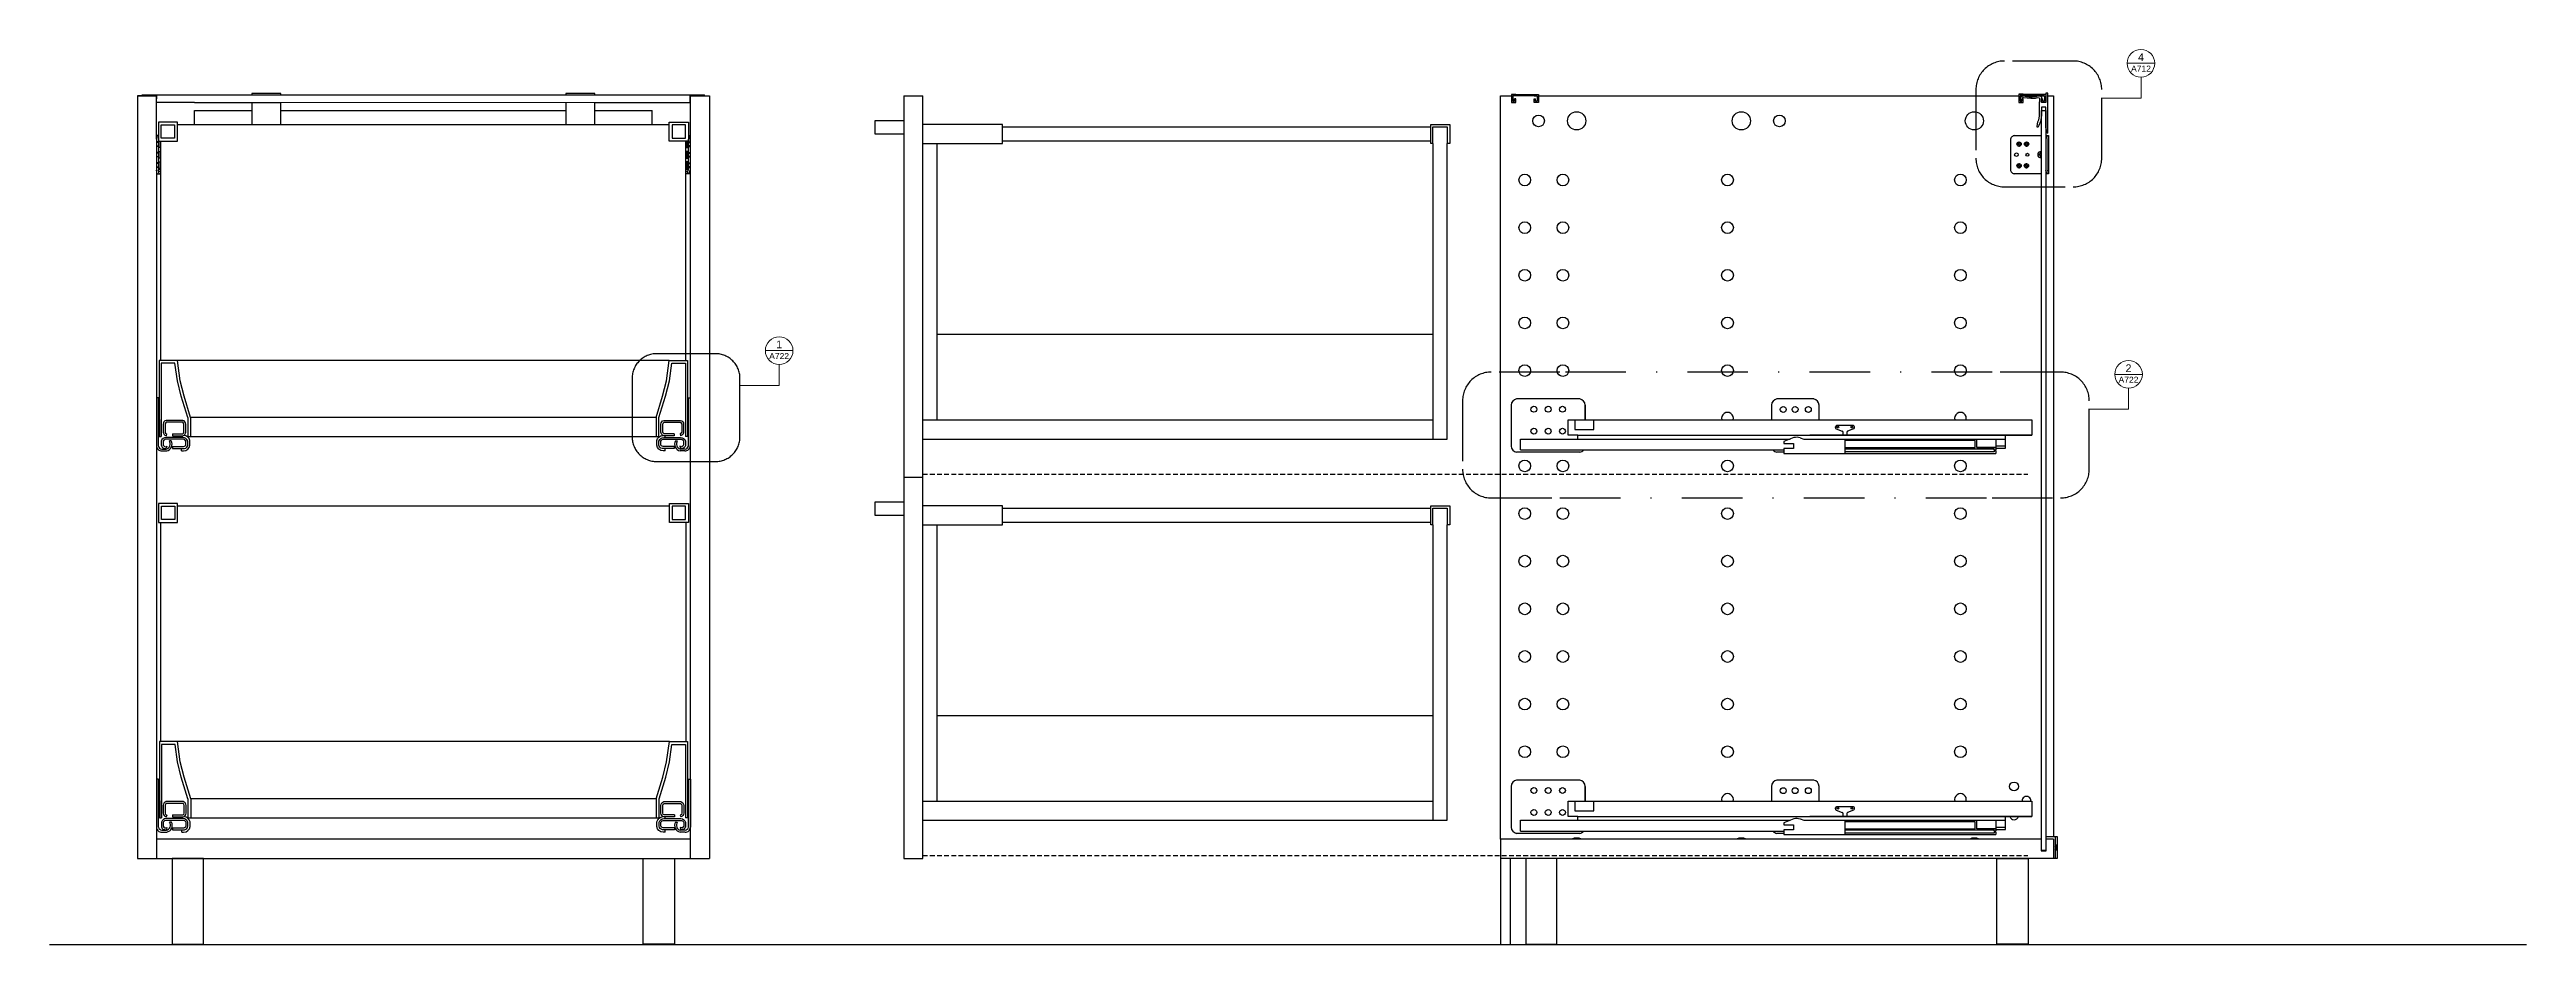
# Model space of a CAD drawing. Header units: millimetres. Extents: x 715 to 34504, y -289 to 548.
# Drawn here: x 1173.5 to 1433.3, y 309.4 to 403.3 of the extents above; entities that cross this region are included whole.
import ezdxf
from ezdxf.enums import TextEntityAlignment as Align

# ---------------------------------------------------------------- set-up
doc = ezdxf.new("R2010")
doc.units = ezdxf.units.MM
doc.linetypes.add('TRATTEGGIATO', pattern=[0.75, 0.5, -0.25])
doc.linetypes.add('TRATTOPUNTO', pattern=[25.4, 12.7, -6.35, 0, -6.35])
doc.layers.add('A-ANNO-SYMB', color=3, linetype='Continuous', lineweight=15)
doc.layers.add('A-GLAZ-FULL', color=4, linetype='Continuous', lineweight=25)
for name, color, linetype in [('FINESTRE', 4, 'Continuous'), ('linee sezionate', 4, 'Continuous'), ('prospetti', 2, 'Continuous'), ('simboli tratteggiati', 1, 'Continuous'), ('viti', 5, 'Continuous')]:
    doc.layers.add(name, color=color, linetype=linetype)
doc.styles.add('ARIAL', font='arial.ttf')
doc.styles.get("Standard").update_dxf_attribs({"font": 'arial.ttf'})

# ---------------------------------------------------------------- blocks, each defined once
blk = doc.blocks.new('DETAGLI')
at = {"layer": 'A-ANNO-SYMB', "linetype": 'Continuous'}
blk.add_line((486.7, 356.2), (504.8, 356.2), dxfattribs=at)
blk.add_circle((495.7, 356.2), 9.05, dxfattribs=at)
for tag, p in [('TAVOLA', (495.7, 362.8)), ('SEZIONE', (495.7, 354.7))]:
    blk.add_attdef(tag, text='', height=5, dxfattribs=at).set_placement(p, align=Align.TOP_CENTER)

msp = doc.modelspace()

# ---------------------------------------------------------------- linework, layer by layer
for p, q in [((1184.7, 398.43), (1182.7, 398.43)), ((1240.7, 398.43), (1242.7, 398.43)), ((1263.09, 398.43), (1265.09, 398.43)), ((1382.9, 393.89), (1382.9, 390.63)), ((1184.7, 366.75), (1184.7, 361.69)), ((1240.7, 366.75), (1240.7, 361.69)), ((1184.9, 364.55), (1184.9, 364.55)), ((1240.5, 362.68), (1240.5, 364.68)), ((1240.5, 364.55), (1240.5, 364.55)), ((1263.09, 358.43), (1265.09, 358.43)), ((1184.91, 324.55), (1184.91, 324.55)), ((1240.51, 322.68), (1240.51, 324.68)), ((1240.51, 324.55), (1240.51, 324.55))]:
    msp.add_line(p, q)
for centre in [(1328.24, 359.61), (1332.24, 359.61)]:
    msp.add_circle(centre, 0.614)
at = {"layer": 'A-ANNO-SYMB'}
for p, q in [((1392.89, 400.4), (1392.89, 398.2)), ((1392.89, 398.2), (1388.77, 398.2)), ((1250.02, 370.24), (1250.02, 368.04)), ((1250.02, 368.04), (1245.91, 368.04)), ((1391.58, 367.76), (1391.58, 365.56)), ((1391.58, 365.56), (1387.46, 365.56))]:
    msp.add_line(p, q, dxfattribs=at)
at = {"layer": 'A-GLAZ-FULL'}
msp.add_line((1173.48, 309.39), (1433.33, 309.39), dxfattribs=at)
at = {"layer": 'FINESTRE'}
for p, q in [((1382.4, 320.43), (1382.4, 319.26)), ((1382.95, 319.21), (1382.95, 320.43)), ((1382.4, 319.26), (1382.4, 319.21)), ((1382.4, 319.21), (1382.9, 319.21)), ((1382.9, 319.21), (1382.95, 319.21))]:
    msp.add_line(p, q, dxfattribs=at)
for points in [[(1186.34, 318.43), (1186.34, 309.41), (1189.62, 309.41), (1189.62, 318.43)], [(1239.06, 318.42), (1239.06, 309.41), (1235.77, 309.41), (1235.77, 318.42)], [(1328.34, 318.43), (1328.34, 309.41), (1331.62, 309.41), (1331.62, 318.43)], [(1381.06, 318.42), (1381.06, 309.41), (1377.78, 309.41), (1377.78, 318.42)]]:
    msp.add_lwpolyline(points, close=True, dxfattribs=at)
at = {"layer": 'linee sezionate'}
for p, q in [((1182.7, 398.43), (1182.7, 318.43)), ((1182.7, 398.43), (1184.7, 398.43)), ((1184.7, 393.89), (1184.7, 398.43)), ((1184.7, 393.89), (1184.7, 398.43)), ((1240.7, 398.43), (1242.7, 398.43)), ((1240.7, 398.43), (1240.7, 393.89)), ((1242.7, 398.43), (1242.7, 318.43)), ((1263.09, 398.43), (1263.09, 378.43)), ((1263.09, 398.43), (1265.09, 398.43)), ((1265.09, 378.43), (1265.09, 398.43)), ((1318.59, 395.18), (1320.09, 395.18)), ((1318.59, 393.43), (1318.59, 395.18)), ((1320.09, 395.18), (1320.09, 393.43)), ((1184.7, 393.89), (1184.7, 318.43)), ((1240.7, 393.89), (1240.7, 318.43)), ((1265.09, 378.73), (1265.09, 393.13)), ((1318.59, 393.43), (1318.59, 362.43)), ((1320.09, 362.43), (1320.09, 393.43)), ((1263.09, 378.43), (1263.09, 358.43)), ((1265.09, 358.43), (1265.09, 378.43)), ((1265.09, 358.73), (1265.09, 373.13)), ((1185, 370.68), (1185, 362.68)), ((1186.9, 370.68), (1185, 370.68)), ((1185.2, 370.38), (1185.2, 362.68)), ((1186.64, 370.38), (1185.2, 370.38)), ((1186.89, 368.54), (1186.64, 370.38)), ((1187.19, 368.54), (1186.9, 370.68)), ((1238.21, 368.54), (1238.5, 370.68)), ((1238.5, 370.68), (1240.4, 370.68)), ((1238.51, 368.54), (1238.75, 370.38)), ((1238.75, 370.38), (1240.2, 370.38)), ((1240.2, 370.38), (1240.2, 362.68)), ((1240.4, 370.68), (1240.4, 362.68)), ((1187.29, 366.94), (1186.89, 368.54)), ((1187.59, 366.94), (1187.19, 368.54)), ((1187.98, 364.68), (1187.29, 366.94)), ((1188.28, 364.68), (1187.59, 366.94)), ((1237.11, 364.68), (1237.8, 366.94)), ((1237.41, 364.68), (1238.1, 366.94)), ((1237.8, 366.94), (1238.21, 368.54)), ((1238.1, 366.94), (1238.51, 368.54)), ((1185.2, 362.68), (1185.2, 364.48)), ((1187.98, 364.68), (1187.98, 362.68)), ((1237.11, 364.68), (1188.28, 364.68)), ((1188.28, 364.68), (1188.28, 362.68)), ((1237.11, 364.68), (1237.11, 362.69)), ((1237.41, 362.69), (1237.41, 364.68)), ((1240.2, 364.48), (1240.2, 362.68)), ((1265.09, 364.43), (1318.59, 364.43)), ((1185, 362.68), (1185.2, 362.68)), ((1187.98, 362.68), (1237.41, 362.69)), ((1237.11, 362.69), (1237.41, 362.69)), ((1240.4, 362.68), (1240.2, 362.68)), ((1265.09, 362.43), (1320.09, 362.43)), ((1263.09, 358.43), (1263.09, 338.43)), ((1263.09, 358.43), (1265.09, 358.43)), ((1263.09, 358.43), (1265.09, 358.43)), ((1265.09, 338.43), (1265.09, 358.43)), ((1318.59, 355.18), (1320.09, 355.18)), ((1318.59, 353.43), (1318.59, 355.18)), ((1318.59, 353.43), (1318.59, 322.43)), ((1320.09, 355.18), (1320.09, 353.43)), ((1320.09, 322.43), (1320.09, 353.43)), ((1265.09, 338.73), (1265.09, 353.13)), ((1263.09, 338.43), (1263.09, 318.43)), ((1265.09, 318.43), (1265.09, 338.43)), ((1265.09, 318.73), (1265.09, 333.13)), ((1185.01, 330.68), (1185.01, 322.68)), ((1186.91, 330.68), (1185.01, 330.68)), ((1185.21, 330.38), (1185.21, 322.68)), ((1186.65, 330.38), (1185.21, 330.38)), ((1186.9, 328.54), (1186.65, 330.38)), ((1187.2, 328.54), (1186.91, 330.68)), ((1238.22, 328.54), (1238.51, 330.68)), ((1238.51, 330.68), (1240.41, 330.68)), ((1238.52, 328.54), (1238.77, 330.38)), ((1238.77, 330.38), (1240.21, 330.38)), ((1240.21, 330.38), (1240.21, 322.68)), ((1240.41, 330.68), (1240.41, 322.68)), ((1187.3, 326.94), (1186.9, 328.54)), ((1187.6, 326.94), (1187.2, 328.54)), ((1237.82, 326.94), (1238.22, 328.54)), ((1238.12, 326.94), (1238.52, 328.54)), ((1188, 324.68), (1187.3, 326.94)), ((1188.3, 324.68), (1187.6, 326.94)), ((1237.12, 324.68), (1237.82, 326.94)), ((1237.42, 324.68), (1238.12, 326.94)), ((1185.01, 322.68), (1185.21, 322.68)), ((1185.21, 322.68), (1185.21, 324.48)), ((1188, 324.68), (1188, 322.68)), ((1188, 322.68), (1237.42, 322.69)), ((1237.12, 324.68), (1188.3, 324.68)), ((1188.3, 324.68), (1188.3, 322.68)), ((1237.12, 324.68), (1237.12, 322.69)), ((1237.42, 322.69), (1237.42, 324.68)), ((1240.21, 324.48), (1240.21, 322.68)), ((1240.41, 322.68), (1240.21, 322.68)), ((1265.09, 324.43), (1318.59, 324.43)), ((1265.09, 322.43), (1320.09, 322.43)), ((1240.7, 320.43), (1184.7, 320.43)), ((1325.7, 320.43), (1325.7, 318.43)), ((1382.4, 320.43), (1325.7, 320.43)), ((1383.7, 320.43), (1382.95, 320.43)), ((1383.7, 320.43), (1383.7, 318.43)), ((1182.7, 318.43), (1242.7, 318.43)), ((1263.09, 318.43), (1265.09, 318.43)), ((1383.7, 318.43), (1325.7, 318.43)), ((1325.7, 318.43), (1325.7, 309.39)), ((1326.7, 318.43), (1326.7, 309.39))]:
    msp.add_line(p, q, dxfattribs=at)
for points in [[(1184.9, 393.68), (1186.9, 393.68), (1186.9, 395.68), (1184.9, 395.68)], [(1184.91, 393.68), (1186.91, 393.68), (1186.91, 395.68), (1184.91, 395.68)], [(1185.2, 395.38), (1186.6, 395.38), (1186.6, 393.98), (1185.2, 393.98)], [(1240.5, 393.68), (1238.5, 393.68), (1238.5, 395.68), (1240.5, 395.68)], [(1240.2, 395.38), (1238.8, 395.38), (1238.8, 393.98), (1240.2, 393.98)], [(1382.45, 396.9), (1382.9, 396.9), (1382.9, 319.26), (1382.45, 319.26)], [(1184.91, 353.68), (1186.91, 353.68), (1186.91, 355.68), (1184.91, 355.68)], [(1185.21, 355.38), (1186.61, 355.38), (1186.61, 353.98), (1185.21, 353.98)], [(1240.51, 353.68), (1238.51, 353.68), (1238.51, 355.68), (1240.51, 355.68)], [(1240.21, 355.38), (1238.81, 355.38), (1238.81, 353.98), (1240.21, 353.98)]]:
    msp.add_lwpolyline(points, close=True, dxfattribs=at)
at = {"layer": 'prospetti'}
for p, q in [((1325.7, 398.43), (1326.85, 398.43)), ((1325.7, 320.43), (1325.7, 398.43)), ((1329.68, 398.43), (1380.08, 398.43)), ((1383.12, 398.43), (1383.7, 398.43)), ((1383.7, 398.43), (1383.7, 390.73)), ((1186.91, 395.43), (1238.5, 395.43)), ((1188.7, 395.43), (1188.7, 396.9)), ((1188.7, 396.9), (1194.7, 396.9)), ((1197.74, 396.9), (1227.65, 396.9)), ((1230.7, 396.9), (1236.7, 396.9)), ((1236.7, 395.43), (1236.7, 396.9)), ((1263.09, 395.8), (1260.07, 395.8)), ((1260.07, 395.8), (1260.07, 394.45)), ((1273.47, 395.43), (1265.09, 395.43)), ((1273.47, 393.43), (1273.47, 395.43)), ((1273.47, 395.18), (1318.39, 395.18)), ((1318.39, 395.43), (1320.39, 395.43)), ((1318.39, 393.43), (1318.39, 395.43)), ((1320.39, 395.43), (1320.39, 393.43)), ((1320.39, 395.43), (1320.39, 393.43)), ((1185.15, 370.68), (1185.15, 393.68)), ((1240.25, 370.68), (1240.25, 393.68)), ((1260.07, 394.45), (1263.09, 394.45)), ((1265.09, 393.43), (1273.47, 393.43)), ((1266.59, 364.43), (1266.59, 393.43)), ((1318.39, 393.68), (1273.47, 393.68)), ((1318.59, 393.43), (1318.39, 393.43)), ((1320.39, 393.43), (1320.09, 393.43)), ((1383.7, 390.73), (1383.7, 320.73)), ((1266.59, 373.43), (1318.59, 373.43)), ((1238.5, 370.68), (1186.9, 370.68)), ((1185.16, 330.68), (1185.16, 353.68)), ((1186.91, 355.43), (1238.51, 355.43)), ((1240.26, 330.68), (1240.26, 353.68)), ((1263.09, 355.8), (1260.07, 355.8)), ((1260.07, 355.8), (1260.07, 354.45)), ((1260.07, 354.45), (1263.09, 354.45)), ((1273.47, 355.43), (1265.09, 355.43)), ((1265.09, 353.43), (1273.47, 353.43)), ((1266.59, 324.43), (1266.59, 353.43)), ((1273.47, 353.43), (1273.47, 355.43)), ((1273.47, 355.18), (1318.39, 355.18)), ((1318.39, 353.68), (1273.47, 353.68)), ((1318.39, 355.43), (1320.39, 355.43)), ((1318.39, 353.43), (1318.39, 355.43)), ((1318.59, 353.43), (1318.39, 353.43)), ((1320.39, 353.43), (1320.09, 353.43)), ((1320.39, 355.43), (1320.39, 353.43)), ((1320.39, 355.43), (1320.39, 353.43)), ((1266.59, 333.43), (1318.59, 333.43)), ((1238.51, 330.68), (1186.91, 330.68))]:
    msp.add_line(p, q, dxfattribs=at)
for centre, radius in [((1329.69, 395.81), 0.614), ((1329.69, 395.81), 0.614), ((1333.69, 395.81), 0.955), ((1333.69, 395.81), 0.955), ((1350.96, 395.81), 0.955), ((1350.96, 395.81), 0.955), ((1354.96, 395.81), 0.614), ((1354.96, 395.81), 0.614), ((1375.41, 395.81), 0.955), ((1375.41, 395.81), 0.955), ((1328.24, 389.61), 0.614), ((1332.24, 389.61), 0.614), ((1349.51, 389.61), 0.614), ((1373.95, 389.61), 0.614), ((1328.24, 384.61), 0.614), ((1332.24, 384.61), 0.614), ((1349.51, 384.61), 0.614), ((1373.95, 384.61), 0.614), ((1328.24, 379.61), 0.614), ((1328.24, 379.61), 0.614), ((1332.24, 379.61), 0.614), ((1332.24, 379.61), 0.614), ((1349.51, 379.61), 0.614), ((1373.95, 379.61), 0.614), ((1328.24, 374.61), 0.614), ((1328.24, 374.61), 0.614), ((1332.24, 374.61), 0.614), ((1332.24, 374.61), 0.614), ((1349.51, 374.61), 0.614), ((1373.95, 374.61), 0.614), ((1328.24, 369.61), 0.614), ((1328.24, 369.61), 0.614), ((1332.24, 369.61), 0.614), ((1332.24, 369.61), 0.614), ((1349.51, 369.61), 0.614), ((1373.95, 369.61), 0.614), ((1328.24, 359.61), 0.614), ((1332.24, 359.61), 0.614), ((1349.51, 359.61), 0.614), ((1373.95, 359.61), 0.614), ((1328.24, 354.61), 0.614), ((1328.24, 354.61), 0.614), ((1332.24, 354.61), 0.614), ((1332.24, 354.61), 0.614), ((1349.51, 354.61), 0.614), ((1373.95, 354.61), 0.614), ((1328.24, 349.61), 0.614), ((1328.24, 349.61), 0.614), ((1328.24, 349.61), 0.614), ((1332.24, 349.61), 0.614), ((1332.24, 349.61), 0.614), ((1332.24, 349.61), 0.614), ((1349.51, 349.61), 0.614), ((1349.51, 349.61), 0.614), ((1349.51, 349.61), 0.614), ((1373.95, 349.61), 0.614), ((1373.95, 349.61), 0.614), ((1373.95, 349.61), 0.614), ((1328.24, 344.61), 0.614), ((1328.24, 344.61), 0.614), ((1328.24, 344.61), 0.614), ((1332.24, 344.61), 0.614), ((1332.24, 344.61), 0.614), ((1332.24, 344.61), 0.614), ((1349.51, 344.61), 0.614), ((1349.51, 344.61), 0.614), ((1349.51, 344.61), 0.614), ((1373.95, 344.61), 0.614), ((1373.95, 344.61), 0.614), ((1373.95, 344.61), 0.614), ((1328.24, 339.61), 0.614), ((1328.24, 339.61), 0.614), ((1332.24, 339.61), 0.614), ((1332.24, 339.61), 0.614), ((1349.51, 339.61), 0.614), ((1373.95, 339.61), 0.614), ((1328.24, 334.61), 0.614), ((1328.24, 334.61), 0.614), ((1332.24, 334.61), 0.614), ((1332.24, 334.61), 0.614), ((1349.51, 334.61), 0.614), ((1373.95, 334.61), 0.614), ((1328.24, 329.61), 0.614), ((1328.24, 329.61), 0.614), ((1332.24, 329.61), 0.614), ((1332.24, 329.61), 0.614), ((1349.51, 329.61), 0.614), ((1373.95, 329.61), 0.614), ((1379.57, 325.97), 0.469)]:
    msp.add_circle(centre, radius, dxfattribs=at)
for centre, radius, start, end in [((1349.51, 364.61), 0.614, 342.6442, 197.3558), ((1373.95, 364.61), 0.614, 342.6442, 197.3558), ((1349.51, 324.61), 0.614, 342.6442, 197.3558), ((1373.95, 324.61), 0.614, 342.6442, 197.3558), ((1380.88, 324.46), 0.469, 355.6183, 184.3817), ((1379.57, 322.95), 0.469, 195.4149, 344.5851), ((1333.69, 319.61), 0.955, 58.8319, 121.1681), ((1350.96, 319.61), 0.955, 58.8319, 121.1681), ((1375.41, 319.61), 0.955, 58.8319, 121.1681)]:
    msp.add_arc(centre, radius, start, end, dxfattribs=at)
at = {"layer": 'simboli tratteggiati', "linetype": 'TRATTEGGIATO'}
for p, q in [((1265.09, 358.73), (1381, 358.73)), ((1265.09, 318.73), (1381, 318.73))]:
    msp.add_line(p, q, dxfattribs=at)
at = {"layer": 'simboli tratteggiati', "linetype": 'TRATTOPUNTO', "ltscale": 0.5}
for points in [[(1378.57, 388.89), (1385.77, 388.89, 0.414214), (1388.77, 391.89), (1388.77, 399.09, 0.414214), (1385.77, 402.09), (1378.57, 402.09, 0.414214), (1375.57, 399.09), (1375.57, 391.89, 0.414214)], [(1237.17, 360.07), (1243.34, 360.07, 0.414214), (1245.91, 362.64), (1245.91, 368.81, 0.414214), (1243.34, 371.38), (1237.17, 371.38, 0.414214), (1234.6, 368.81), (1234.6, 362.64, 0.414214)]]:
    msp.add_lwpolyline(points, format="xyb", close=True, dxfattribs=at)
for points in [[(1331.92, 369.45), (1324.72, 369.45, 0.414214), (1321.72, 366.45), (1321.72, 359.25, 0.414214), (1324.72, 356.25), (1331.92, 356.25)], [(1377.26, 356.25), (1384.46, 356.25, 0.414214), (1387.46, 359.25), (1387.46, 366.45, 0.414214), (1384.46, 369.45), (1377.26, 369.45)]]:
    msp.add_lwpolyline(points, format="xyb", dxfattribs=at)
for points in [[(1377.26, 369.45), (1331.92, 369.45)], [(1331.92, 356.25), (1377.26, 356.25)]]:
    msp.add_lwpolyline(points, dxfattribs=at)
at = {"layer": 'viti'}
for p, q in [((1183.2, 398.53), (1184.41, 398.53)), ((1183.2, 398.43), (1183.2, 398.53)), ((1183.2, 398.43), (1183.2, 398.53)), ((1183.2, 398.43), (1183.2, 398.52)), ((1183.2, 398.43), (1183.2, 398.52)), ((1184.41, 398.53), (1242.2, 398.53)), ((1184.7, 398.43), (1184.7, 398.13)), ((1184.7, 397.75), (1184.7, 398.43)), ((1188.7, 397.75), (1184.7, 397.75)), ((1188.7, 397.75), (1184.7, 397.75)), ((1188.7, 397.75), (1197.74, 397.75)), ((1194.7, 398.68), (1194.7, 398.53)), ((1197.74, 398.68), (1194.7, 398.68)), ((1194.7, 397.75), (1194.7, 395.43)), ((1197.74, 398.53), (1197.74, 398.68)), ((1197.74, 398.53), (1197.74, 398.68)), ((1197.74, 397.75), (1240.7, 397.76)), ((1197.74, 395.43), (1197.74, 397.75)), ((1227.65, 398.68), (1227.65, 398.53)), ((1230.69, 398.68), (1227.65, 398.68)), ((1227.65, 397.75), (1227.65, 395.43)), ((1230.69, 398.53), (1230.69, 398.68)), ((1230.7, 397.75), (1240.7, 397.75)), ((1230.7, 395.43), (1230.7, 397.75)), ((1240.7, 397.75), (1240.7, 398.43)), ((1242.2, 398.43), (1240.7, 398.43)), ((1240.99, 398.53), (1242.2, 398.53)), ((1242.2, 398.43), (1242.2, 398.53)), ((1326.85, 398.56), (1329.68, 398.57)), ((1327.3, 398.56), (1326.85, 398.56)), ((1326.85, 398.56), (1326.85, 397.75)), ((1326.85, 397.75), (1327.3, 397.75)), ((1329.54, 398.43), (1326.99, 398.43)), ((1327.3, 398.43), (1326.99, 398.43)), ((1326.99, 398.43), (1326.99, 397.89)), ((1326.99, 397.89), (1327.17, 397.89)), ((1327.17, 397.89), (1327.17, 398.13)), ((1327.3, 398.13), (1327.17, 398.13)), ((1327.3, 397.75), (1327.3, 398.13)), ((1329.23, 398.57), (1329.68, 398.57)), ((1329.23, 398.43), (1329.54, 398.43)), ((1329.23, 397.75), (1329.23, 398.13)), ((1329.23, 398.13), (1329.36, 398.13)), ((1329.68, 397.75), (1329.23, 397.75)), ((1329.36, 397.89), (1329.36, 398.13)), ((1329.54, 397.89), (1329.36, 397.89)), ((1329.54, 398.43), (1329.54, 397.89)), ((1329.68, 398.56), (1329.68, 397.75)), ((1380.08, 398.61), (1382.46, 398.61)), ((1380.53, 398.61), (1380.08, 398.61)), ((1380.08, 398.61), (1380.08, 397.75)), ((1380.08, 397.75), (1380.53, 397.75)), ((1380.22, 398.39), (1380.53, 398.43)), ((1382.77, 398.43), (1380.22, 398.43)), ((1380.53, 398.43), (1380.22, 398.43)), ((1380.22, 398.43), (1380.22, 397.89)), ((1380.37, 398.31), (1380.22, 398.39)), ((1380.22, 397.89), (1380.4, 397.89)), ((1380.57, 398.24), (1380.37, 398.31)), ((1380.4, 397.89), (1380.4, 398.13)), ((1380.53, 398.13), (1380.4, 398.13)), ((1380.53, 398.43), (1380.91, 398.35)), ((1380.53, 397.75), (1380.53, 398.13)), ((1381.32, 398.15), (1380.57, 398.24)), ((1380.91, 398.35), (1381.11, 398.32)), ((1381.11, 398.32), (1381.46, 398.34)), ((1381.77, 398.17), (1381.32, 398.15)), ((1381.46, 398.34), (1381.88, 398.37)), ((1381.99, 398.21), (1381.77, 398.17)), ((1381.88, 398.37), (1382.04, 398.43)), ((1381.92, 398.43), (1382.32, 398.43)), ((1382.23, 398.2), (1381.99, 398.21)), ((1382.23, 398.2), (1382.23, 397.8)), ((1382.23, 396.88), (1382.23, 397.8)), ((1382.32, 398.43), (1382.46, 398.31)), ((1382.46, 398.61), (1382.91, 398.61)), ((1382.46, 398.43), (1382.77, 398.43)), ((1382.46, 398.31), (1382.46, 397.75)), ((1382.46, 397.75), (1382.46, 398.13)), ((1382.46, 397.75), (1382.46, 398.13)), ((1382.46, 398.13), (1382.59, 398.13)), ((1382.91, 397.75), (1382.46, 397.75)), ((1382.91, 397.75), (1382.46, 397.75)), ((1382.91, 397.75), (1382.46, 397.75)), ((1382.59, 397.89), (1382.59, 398.13)), ((1382.77, 397.89), (1382.59, 397.89)), ((1382.77, 398.43), (1382.77, 397.89)), ((1382.91, 398.72), (1382.91, 397.75)), ((1383.12, 398.72), (1382.91, 398.72)), ((1382.91, 398.65), (1382.91, 397.75)), ((1382.91, 398.56), (1382.91, 397.75)), ((1383.12, 394.53), (1383.12, 398.72)), ((1381.98, 395.22), (1382.06, 395.7)), ((1382.06, 395.13), (1381.98, 395.22)), ((1382.06, 395.7), (1382.17, 395.91)), ((1382.17, 395.32), (1382.06, 395.13)), ((1382.17, 395.91), (1382.24, 396.3)), ((1382.34, 395.76), (1382.17, 395.32)), ((1382.24, 396.3), (1382.23, 396.88)), ((1382.44, 396.36), (1382.34, 395.76)), ((1382.44, 397.26), (1382.44, 396.96)), ((1382.91, 397.26), (1382.44, 397.26)), ((1382.44, 396.96), (1382.44, 396.36)), ((1382.91, 395.14), (1382.91, 397.26)), ((1383.03, 394.53), (1382.91, 395.14)), ((1184.9, 394.26), (1184.69, 394.26)), ((1184.69, 394.26), (1184.7, 394.26)), ((1184.79, 394.26), (1184.7, 393.89)), ((1184.7, 393.89), (1184.7, 393.6)), ((1184.9, 393.6), (1184.7, 393.6)), ((1184.9, 393.54), (1184.7, 393.54)), ((1184.7, 393.19), (1184.9, 393.19)), ((1184.9, 393.13), (1184.7, 393.13)), ((1184.7, 393.13), (1184.7, 392.5)), ((1184.9, 392.5), (1184.7, 392.5)), ((1184.9, 392.43), (1184.7, 392.43)), ((1184.9, 393.9), (1184.9, 393.89)), ((1184.9, 393.89), (1184.9, 390.63)), ((1184.9, 393.81), (1184.9, 393.81)), ((1184.96, 393.65), (1184.9, 393.64)), ((1184.96, 393.65), (1184.9, 393.64)), ((1184.9, 393.64), (1184.9, 393.09)), ((1184.9, 393.64), (1184.9, 393.09)), ((1184.9, 393.09), (1184.96, 393.08)), ((1184.9, 393.09), (1184.96, 393.08)), ((1184.96, 392.55), (1184.9, 392.53)), ((1184.96, 392.55), (1184.9, 392.53)), ((1184.9, 392.53), (1184.9, 391.99)), ((1184.9, 392.53), (1184.9, 391.99)), ((1184.96, 393.01), (1184.96, 393.68)), ((1185.1, 393.02), (1184.96, 393.01)), ((1184.96, 392.61), (1185.1, 392.6)), ((1184.96, 391.91), (1184.96, 392.61)), ((1185.1, 393.68), (1185.1, 393.02)), ((1185.15, 393.6), (1185.1, 393.6)), ((1185.15, 393.36), (1185.1, 393.36)), ((1185.1, 392.6), (1185.1, 391.91)), ((1240.24, 393.6), (1240.29, 393.6)), ((1240.24, 393.36), (1240.29, 393.36)), ((1240.29, 393.68), (1240.29, 393.02)), ((1240.29, 393.02), (1240.43, 393.01)), ((1240.43, 392.61), (1240.29, 392.6)), ((1240.29, 392.6), (1240.29, 391.91)), ((1240.43, 393.01), (1240.43, 393.68)), ((1240.43, 393.65), (1240.49, 393.64)), ((1240.43, 393.65), (1240.49, 393.64)), ((1240.49, 393.09), (1240.43, 393.08)), ((1240.49, 393.09), (1240.43, 393.08)), ((1240.43, 391.91), (1240.43, 392.61)), ((1240.43, 392.55), (1240.49, 392.53)), ((1240.43, 392.55), (1240.49, 392.53)), ((1240.49, 394.26), (1240.7, 394.26)), ((1240.49, 393.9), (1240.49, 393.89)), ((1240.49, 393.89), (1240.49, 390.63)), ((1240.49, 393.81), (1240.49, 393.81)), ((1240.49, 393.64), (1240.49, 393.09)), ((1240.49, 393.64), (1240.49, 393.09)), ((1240.49, 393.6), (1240.69, 393.6)), ((1240.49, 393.54), (1240.69, 393.54)), ((1240.69, 393.19), (1240.49, 393.19)), ((1240.49, 393.13), (1240.69, 393.13)), ((1240.49, 392.53), (1240.49, 391.99)), ((1240.49, 392.53), (1240.49, 391.99)), ((1240.49, 392.5), (1240.69, 392.5)), ((1240.49, 392.43), (1240.69, 392.43)), ((1240.6, 394.26), (1240.69, 393.89)), ((1240.7, 394.26), (1240.69, 394.26)), ((1240.69, 393.89), (1240.69, 393.6)), ((1240.69, 393.13), (1240.69, 392.5)), ((1379.2, 393.83), (1379.2, 390.69)), ((1379.63, 394.26), (1382.45, 394.26)), ((1382.9, 394.26), (1383.2, 394.26)), ((1383, 394.26), (1382.9, 393.89)), ((1382.9, 393.89), (1382.9, 390.63)), ((1383.12, 394.53), (1383.03, 394.53)), ((1383.2, 394.26), (1383.1, 393.89)), ((1383.1, 393.89), (1383.1, 390.63)), ((1383.2, 394.26), (1383.2, 390.26)), ((1184.69, 390.26), (1184.7, 390.26)), ((1184.7, 392.08), (1184.9, 392.08)), ((1184.9, 392.02), (1184.7, 392.02)), ((1184.7, 392.02), (1184.7, 391.39)), ((1184.9, 391.39), (1184.7, 391.39)), ((1184.9, 391.33), (1184.7, 391.33)), ((1184.7, 390.98), (1184.9, 390.98)), ((1184.7, 390.92), (1184.7, 390.63)), ((1184.9, 390.92), (1184.7, 390.92)), ((1184.79, 390.26), (1184.7, 390.63)), ((1184.7, 390.26), (1185.15, 390.26)), ((1184.9, 391.99), (1184.96, 391.97)), ((1184.9, 391.99), (1184.96, 391.97)), ((1184.96, 391.44), (1184.9, 391.43)), ((1184.96, 391.44), (1184.9, 391.43)), ((1184.9, 391.43), (1184.9, 390.88)), ((1184.9, 391.43), (1184.9, 390.88)), ((1184.9, 390.88), (1184.96, 390.87)), ((1184.9, 390.88), (1184.96, 390.87)), ((1185.15, 390.71), (1184.9, 390.71)), ((1184.99, 390.26), (1184.9, 390.63)), ((1185.15, 390.49), (1184.93, 390.49)), ((1185.1, 391.91), (1184.96, 391.91)), ((1184.96, 391.5), (1185.1, 391.5)), ((1184.96, 390.81), (1184.96, 391.5)), ((1185.1, 390.81), (1184.96, 390.81)), ((1185.1, 391.5), (1185.1, 390.81)), ((1185.15, 391.16), (1185.1, 391.16)), ((1185.15, 390.92), (1185.1, 390.92)), ((1240.24, 391.16), (1240.29, 391.16)), ((1240.24, 390.92), (1240.29, 390.92)), ((1240.24, 390.71), (1240.49, 390.71)), ((1240.24, 390.49), (1240.46, 390.49)), ((1240.69, 390.26), (1240.24, 390.26)), ((1240.29, 391.91), (1240.43, 391.91)), ((1240.43, 391.5), (1240.29, 391.5)), ((1240.29, 391.5), (1240.29, 390.81)), ((1240.29, 390.81), (1240.43, 390.81)), ((1240.4, 390.26), (1240.49, 390.63)), ((1240.49, 391.99), (1240.43, 391.97)), ((1240.49, 391.99), (1240.43, 391.97)), ((1240.43, 390.81), (1240.43, 391.5)), ((1240.43, 391.44), (1240.49, 391.43)), ((1240.43, 391.44), (1240.49, 391.43)), ((1240.49, 390.88), (1240.43, 390.87)), ((1240.49, 390.88), (1240.43, 390.87)), ((1240.69, 392.08), (1240.49, 392.08)), ((1240.49, 392.02), (1240.69, 392.02)), ((1240.49, 391.43), (1240.49, 390.88)), ((1240.49, 391.43), (1240.49, 390.88)), ((1240.49, 391.39), (1240.69, 391.39)), ((1240.49, 391.33), (1240.69, 391.33)), ((1240.69, 390.98), (1240.49, 390.98)), ((1240.49, 390.92), (1240.69, 390.92)), ((1240.6, 390.26), (1240.69, 390.63)), ((1240.69, 392.02), (1240.69, 391.39)), ((1240.69, 390.92), (1240.69, 390.63)), ((1240.7, 390.26), (1240.69, 390.26)), ((1382.45, 390.26), (1379.62, 390.26)), ((1383, 390.26), (1382.9, 390.63)), ((1383.2, 390.26), (1382.9, 390.26)), ((1383.2, 390.26), (1383.1, 390.63)), ((1184.9, 366.75), (1184.7, 366.75)), ((1184.7, 366.75), (1184.7, 361.69)), ((1184.9, 361.69), (1184.9, 366.75)), ((1240.5, 361.69), (1240.5, 366.75)), ((1240.5, 366.75), (1240.7, 366.75)), ((1240.7, 366.75), (1240.7, 361.69)), ((1334.01, 366.63), (1327.37, 366.63)), ((1358.55, 366.63), (1354.69, 366.63)), ((1326.8, 365.98), (1326.8, 361.7)), ((1332.8, 362.83), (1332.8, 364.43)), ((1332.8, 364.43), (1381.44, 364.43)), ((1333.5, 364.43), (1333.5, 363.43)), ((1334.58, 364.43), (1334.58, 365.98)), ((1334.58, 365.98), (1334.58, 364.43)), ((1335.5, 363.43), (1335.5, 364.43)), ((1354.12, 365.98), (1354.12, 364.43)), ((1359.12, 364.43), (1359.12, 365.98)), ((1362.72, 363.83), (1360.93, 363.83)), ((1381.44, 364.43), (1381.44, 362.83)), ((1185.25, 361.38), (1185.73, 361.38)), ((1185.75, 362.97), (1185.71, 362.78)), ((1185.78, 361.67), (1185.72, 361.46)), ((1186.25, 362.23), (1186.05, 362.23)), ((1186.38, 362.98), (1186.38, 362.78)), ((1186.38, 361.63), (1186.38, 361.43)), ((1187.34, 362.6), (1187.34, 362.78)), ((1187.34, 361.18), (1187.34, 361.43)), ((1238.05, 362.6), (1238.05, 362.78)), ((1238.05, 361.18), (1238.05, 361.43)), ((1239.01, 362.98), (1239.01, 362.78)), ((1239.01, 361.63), (1239.01, 361.43)), ((1239.14, 362.23), (1239.34, 362.23)), ((1239.62, 361.67), (1239.67, 361.46)), ((1239.64, 362.97), (1239.69, 362.78)), ((1240.14, 361.38), (1239.66, 361.38)), ((1327.8, 361.28), (1327.8, 362.43)), ((1327.8, 362.43), (1356.1, 362.43)), ((1327.8, 361.28), (1355.43, 361.28)), ((1333.8, 362.83), (1332.8, 362.83)), ((1333.5, 363.43), (1335.5, 363.43)), ((1333.8, 362.43), (1333.8, 362.83)), ((1333.8, 362.83), (1381.44, 362.83)), ((1356.47, 362.58), (1355.43, 362.16)), ((1355.43, 362.16), (1355.43, 361.96)), ((1355.43, 361.96), (1356.43, 361.96)), ((1356.43, 361.43), (1355.43, 361.43)), ((1355.43, 361.43), (1355.43, 360.92)), ((1356.43, 361.96), (1356.43, 361.43)), ((1357.13, 362.56), (1357.52, 362.43)), ((1357.52, 362.43), (1378.67, 362.43)), ((1380.86, 362.83), (1358.14, 362.83)), ((1360.83, 363.63), (1360.83, 363.72)), ((1360.92, 363.5), (1361.55, 363.25)), ((1361.63, 362.83), (1361.63, 363.15)), ((1361.83, 362.43), (1361.83, 361.54)), ((1375.5, 362.26), (1361.83, 362.26)), ((1361.83, 361.54), (1361.83, 360.92)), ((1361.83, 361.54), (1375.5, 361.54)), ((1377.5, 361.37), (1361.83, 361.37)), ((1362.03, 363.15), (1362.03, 362.83)), ((1362.73, 363.5), (1362.1, 363.25)), ((1362.83, 363.63), (1362.83, 363.72)), ((1375.5, 361.54), (1375.5, 362.26)), ((1375.67, 361.54), (1375.67, 362.43)), ((1377.67, 361.54), (1375.67, 361.54)), ((1375.67, 361.54), (1377.67, 361.54)), ((1377.5, 361.27), (1377.5, 361.37)), ((1377.67, 361.27), (1377.5, 361.27)), ((1377.5, 361.19), (1377.5, 361.08)), ((1377.67, 361.19), (1377.5, 361.19)), ((1377.67, 362.43), (1377.67, 361.27)), ((1378.67, 361.67), (1377.67, 361.67)), ((1377.67, 361.47), (1378.67, 361.47)), ((1377.67, 361.19), (1377.67, 360.92)), ((1381.44, 362.83), (1378.48, 362.83)), ((1378.67, 361.47), (1378.67, 362.83)), ((1185.25, 361.18), (1185.77, 361.18)), ((1240.14, 361.18), (1239.63, 361.18)), ((1334.01, 361.05), (1327.37, 361.05)), ((1355.43, 361.05), (1354.69, 361.05)), ((1355.43, 360.92), (1377.67, 360.92)), ((1377.5, 361.08), (1361.83, 361.08)), ((1184.71, 326.75), (1184.71, 321.69)), ((1184.91, 326.75), (1184.71, 326.75)), ((1184.91, 321.69), (1184.91, 326.75)), ((1240.51, 321.69), (1240.51, 326.75)), ((1240.51, 326.75), (1240.71, 326.75)), ((1240.71, 326.75), (1240.71, 321.69)), ((1326.8, 325.98), (1326.8, 321.7)), ((1334.01, 326.63), (1327.37, 326.63)), ((1334.58, 324.43), (1334.58, 325.98)), ((1334.58, 325.98), (1334.58, 324.43)), ((1354.12, 325.98), (1354.12, 324.43)), ((1358.55, 326.63), (1354.69, 326.63)), ((1359.12, 324.43), (1359.12, 325.98)), ((1185.77, 322.97), (1185.72, 322.78)), ((1186.26, 322.23), (1186.06, 322.23)), ((1186.39, 322.98), (1186.39, 322.78)), ((1187.36, 322.6), (1187.36, 322.78)), ((1238.06, 322.6), (1238.06, 322.78)), ((1239.03, 322.98), (1239.03, 322.78)), ((1239.14, 322.23), (1239.34, 322.23)), ((1239.65, 322.97), (1239.7, 322.78)), ((1327.8, 321.28), (1327.8, 322.43)), ((1327.8, 322.43), (1356.1, 322.43)), ((1332.8, 322.83), (1332.8, 324.43)), ((1332.8, 324.43), (1381.44, 324.43)), ((1333.8, 322.83), (1332.8, 322.83)), ((1333.5, 324.43), (1333.5, 323.43)), ((1333.5, 323.43), (1335.5, 323.43)), ((1333.8, 322.43), (1333.8, 322.83)), ((1333.8, 322.83), (1381.44, 322.83)), ((1335.5, 323.43), (1335.5, 324.43)), ((1356.47, 322.58), (1355.43, 322.16)), ((1357.13, 322.56), (1357.52, 322.43)), ((1357.52, 322.43), (1378.67, 322.43)), ((1380.86, 322.83), (1358.14, 322.83)), ((1360.83, 323.63), (1360.83, 323.72)), ((1360.92, 323.5), (1361.55, 323.25)), ((1362.72, 323.83), (1360.93, 323.83)), ((1361.63, 322.83), (1361.63, 323.15)), ((1361.83, 322.43), (1361.83, 321.54)), ((1375.5, 322.26), (1361.83, 322.26)), ((1362.03, 323.15), (1362.03, 322.83)), ((1362.73, 323.5), (1362.1, 323.25)), ((1362.83, 323.63), (1362.83, 323.72)), ((1375.5, 321.54), (1375.5, 322.26)), ((1375.67, 321.54), (1375.67, 322.43)), ((1377.67, 322.43), (1377.67, 321.27)), ((1381.44, 322.83), (1378.48, 322.83)), ((1378.67, 321.47), (1378.67, 322.83)), ((1381.44, 324.43), (1381.44, 322.83)), ((1185.26, 321.38), (1185.74, 321.38)), ((1185.26, 321.18), (1185.78, 321.18)), ((1185.79, 321.67), (1185.74, 321.46)), ((1186.39, 321.63), (1186.39, 321.43)), ((1187.36, 321.18), (1187.36, 321.43)), ((1238.06, 321.18), (1238.06, 321.43)), ((1239.03, 321.63), (1239.03, 321.43)), ((1239.63, 321.67), (1239.68, 321.46)), ((1240.14, 321.18), (1239.63, 321.18)), ((1240.14, 321.38), (1239.66, 321.38)), ((1334.01, 321.05), (1327.37, 321.05)), ((1327.8, 321.28), (1355.43, 321.28)), ((1355.43, 321.05), (1354.69, 321.05)), ((1355.43, 322.16), (1355.43, 321.96)), ((1355.43, 321.96), (1356.43, 321.96)), ((1356.43, 321.43), (1355.43, 321.43)), ((1355.43, 321.43), (1355.43, 320.92)), ((1355.43, 320.92), (1377.67, 320.92)), ((1356.43, 321.96), (1356.43, 321.43)), ((1361.83, 321.54), (1361.83, 320.92)), ((1361.83, 321.54), (1375.5, 321.54)), ((1377.5, 321.37), (1361.83, 321.37)), ((1377.5, 321.08), (1361.83, 321.08)), ((1377.67, 321.54), (1375.67, 321.54)), ((1375.67, 321.54), (1377.67, 321.54)), ((1377.5, 321.27), (1377.5, 321.37)), ((1377.67, 321.27), (1377.5, 321.27)), ((1377.5, 321.19), (1377.5, 321.08)), ((1377.67, 321.19), (1377.5, 321.19)), ((1378.67, 321.67), (1377.67, 321.67)), ((1377.67, 321.47), (1378.67, 321.47)), ((1377.67, 321.19), (1377.67, 320.92)), ((1382.9, 320.73), (1383.9, 320.73)), ((1383.9, 320.73), (1383.9, 318.43)), ((1383.9, 320.73), (1384.1, 320.73)), ((1383.9, 319.69), (1384, 319.9)), ((1384, 319.9), (1384, 319.25)), ((1384.1, 320.73), (1384.1, 318.43)), ((1383.9, 318.43), (1383.7, 318.43)), ((1384, 319.25), (1383.9, 319.44)), ((1384.1, 318.43), (1383.9, 318.43)), ((1384.1, 318.43), (1384.1, 318.43))]:
    msp.add_line(p, q, dxfattribs=at)
at = {"layer": 'viti', "linetype": 'Continuous'}
for p, q in [((1380.06, 393.42), (1379.89, 393.42)), ((1380.06, 393.34), (1379.89, 393.34)), ((1380.06, 393.42), (1380.06, 393.59)), ((1380.06, 393.34), (1380.06, 393.17)), ((1380.14, 393.42), (1380.14, 393.59)), ((1380.14, 393.42), (1380.31, 393.42)), ((1380.14, 393.34), (1380.31, 393.34)), ((1380.14, 393.34), (1380.14, 393.17)), ((1380.84, 393.42), (1380.66, 393.42)), ((1380.84, 393.34), (1380.66, 393.34)), ((1380.84, 393.42), (1380.84, 393.59)), ((1380.84, 393.34), (1380.84, 393.17)), ((1380.91, 393.42), (1380.91, 393.59)), ((1380.91, 393.42), (1381.09, 393.42)), ((1380.91, 393.34), (1381.09, 393.34)), ((1380.91, 393.34), (1380.91, 393.17)), ((1382.32, 392.29), (1382.32, 392.47)), ((1382.39, 392.29), (1382.39, 392.47)), ((1380.06, 391.14), (1379.89, 391.14)), ((1380.06, 391.06), (1379.89, 391.06)), ((1380.06, 391.14), (1380.06, 391.31)), ((1380.06, 391.06), (1380.06, 390.89)), ((1380.14, 391.14), (1380.14, 391.31)), ((1380.14, 391.14), (1380.31, 391.14)), ((1380.14, 391.06), (1380.31, 391.06)), ((1380.14, 391.06), (1380.14, 390.89)), ((1380.83, 391.14), (1380.66, 391.14)), ((1380.83, 391.06), (1380.66, 391.06)), ((1380.83, 391.14), (1380.83, 391.31)), ((1380.83, 391.06), (1380.83, 390.89)), ((1380.91, 391.14), (1380.91, 391.31)), ((1380.91, 391.14), (1381.08, 391.14)), ((1380.91, 391.06), (1381.08, 391.06)), ((1380.91, 391.06), (1380.91, 390.89)), ((1382.32, 392.29), (1382.14, 392.29)), ((1382.32, 392.22), (1382.14, 392.22)), ((1382.32, 392.22), (1382.32, 392.04)), ((1382.39, 392.29), (1382.45, 392.29)), ((1382.39, 392.22), (1382.45, 392.22)), ((1382.39, 392.22), (1382.39, 392.04))]:
    msp.add_line(p, q, dxfattribs=at)
at = {"layer": 'viti'}
for points in [[(1186.38, 362.78), (1186.38, 362.78), (1187.47, 362.78, 0.341037), (1187.78, 363.16), (1187.78, 363.99, 0.341037), (1187.47, 364.38), (1185.71, 364.38, 0.341037), (1185.4, 363.99), (1185.4, 363.16, 0.341037), (1185.71, 362.78)], [(1186.38, 362.98), (1187.45, 362.98, 0.311697), (1187.58, 363.16), (1187.58, 363.99, 0.311697), (1187.45, 364.18), (1185.73, 364.18, 0.311697), (1185.6, 363.99), (1185.6, 363.16, 0.338201), (1185.75, 362.97, 0.338201)], [(1239.01, 362.78), (1239.01, 362.78), (1237.92, 362.78, -0.341037), (1237.61, 363.16), (1237.61, 363.99, -0.341037), (1237.92, 364.38), (1239.69, 364.38, -0.341037), (1240, 363.99), (1240, 363.16, -0.341037), (1239.69, 362.78)], [(1239.01, 362.98), (1237.95, 362.98, -0.311697), (1237.81, 363.16), (1237.81, 363.99, -0.311697), (1237.95, 364.18), (1239.66, 364.18, -0.311697), (1239.8, 363.99), (1239.8, 363.16, -0.338201), (1239.64, 362.97, -0.338201)], [(1186.38, 361.43), (1186.38, 361.43), (1187.64, 361.43, 0.326316), (1187.98, 361.8), (1187.98, 362.22, 0.303885), (1187.47, 362.6), (1185.71, 362.6, 0.303885), (1185.2, 362.22), (1185.2, 361.82, 0.508099), (1185.72, 361.46)], [(1186.38, 361.63), (1187.45, 361.63, 0.281048), (1187.78, 361.8), (1187.78, 362.21, 0.332656), (1187.45, 362.4), (1185.73, 362.4, 0.332656), (1185.4, 362.21), (1185.4, 361.8, 0.542351), (1185.78, 361.67, 0.338201)], [(1187.34, 361.18), (1187.54, 361.18, 0.389956), (1188.21, 361.78), (1188.21, 362.27, 0.305897), (1187.57, 362.81)], [(1238.05, 361.18), (1237.86, 361.18, -0.389956), (1237.18, 361.78), (1237.18, 362.27, -0.305897), (1237.82, 362.81)], [(1239.01, 361.43), (1239.01, 361.43), (1237.75, 361.43, -0.326316), (1237.41, 361.8), (1237.41, 362.22, -0.303885), (1237.92, 362.6), (1239.69, 362.6, -0.303885), (1240.2, 362.22), (1240.2, 361.82, -0.508099), (1239.67, 361.46)], [(1239.01, 361.63), (1237.95, 361.63, -0.281048), (1237.61, 361.8), (1237.61, 362.21, -0.332656), (1237.95, 362.4), (1239.66, 362.4, -0.332656), (1240, 362.21), (1240, 361.8, -0.542351), (1239.62, 361.67, -0.338201)], [(1186.39, 321.43), (1186.39, 321.43), (1187.65, 321.43, 0.326316), (1188, 321.8), (1188, 322.22, 0.303885), (1187.49, 322.6), (1185.72, 322.6, 0.303885), (1185.21, 322.22), (1185.21, 321.82, 0.508099), (1185.74, 321.46)], [(1186.39, 322.78), (1186.39, 322.78), (1187.49, 322.78, 0.341037), (1187.8, 323.16), (1187.8, 323.99, 0.341037), (1187.49, 324.38), (1185.72, 324.38, 0.341037), (1185.41, 323.99), (1185.41, 323.16, 0.341037), (1185.72, 322.78)], [(1186.39, 321.63), (1187.46, 321.63, 0.281048), (1187.8, 321.8), (1187.8, 322.21, 0.332656), (1187.46, 322.4), (1185.75, 322.4, 0.332656), (1185.41, 322.21), (1185.41, 321.8, 0.542351), (1185.79, 321.67, 0.338201)], [(1186.39, 322.98), (1187.46, 322.98, 0.311697), (1187.6, 323.16), (1187.6, 323.99, 0.311697), (1187.46, 324.18), (1185.75, 324.18, 0.311697), (1185.61, 323.99), (1185.61, 323.16, 0.338201), (1185.77, 322.97, 0.338201)], [(1187.36, 321.18), (1187.55, 321.18, 0.389956), (1188.23, 321.78), (1188.23, 322.27, 0.305897), (1187.59, 322.81)], [(1238.06, 321.18), (1237.87, 321.18, -0.389956), (1237.19, 321.78), (1237.19, 322.27, -0.305897), (1237.83, 322.81)], [(1239.03, 321.43), (1239.03, 321.43), (1237.77, 321.43, -0.326316), (1237.42, 321.8), (1237.42, 322.22, -0.303885), (1237.93, 322.6), (1239.7, 322.6, -0.303885), (1240.21, 322.22), (1240.21, 321.82, -0.508099), (1239.68, 321.46)], [(1239.03, 322.78), (1239.03, 322.78), (1237.93, 322.78, -0.341037), (1237.62, 323.16), (1237.62, 323.99, -0.341037), (1237.93, 324.38), (1239.7, 324.38, -0.341037), (1240.01, 323.99), (1240.01, 323.16, -0.341037), (1239.7, 322.78)], [(1239.03, 321.63), (1237.96, 321.63, -0.281048), (1237.62, 321.8), (1237.62, 322.21, -0.332656), (1237.96, 322.4), (1239.67, 322.4, -0.332656), (1240.01, 322.21), (1240.01, 321.8, -0.542351), (1239.63, 321.67, -0.338201)], [(1239.03, 322.98), (1237.96, 322.98, -0.311697), (1237.82, 323.16), (1237.82, 323.99, -0.311697), (1237.96, 324.18), (1239.67, 324.18, -0.311697), (1239.81, 323.99), (1239.81, 323.16, -0.338201), (1239.65, 322.97, -0.338201)]]:
    msp.add_lwpolyline(points, format="xyb", dxfattribs=at)
for points in [[(1384, 319.73), (1384, 319.73), (1383.94, 319.73), (1383.94, 319.6)], [(1384, 319.6), (1383.94, 319.6), (1383.94, 319.55), (1384, 319.55)], [(1383.94, 319.55), (1383.94, 319.42), (1384, 319.42), (1384, 319.42)]]:
    msp.add_lwpolyline(points, dxfattribs=at)
for centre, radius in [((1379.82, 392.26), 0.186), ((1380.1, 393.38), 0.227), ((1380.88, 393.38), 0.227), ((1380.97, 392.26), 0.15), ((1380.1, 391.1), 0.227), ((1380.87, 391.1), 0.227), ((1380.87, 391.1), 0.227), ((1329.2, 365.55), 0.308), ((1330.7, 365.55), 0.308), ((1332.2, 365.55), 0.308), ((1355.36, 365.53), 0.308), ((1356.6, 365.53), 0.308), ((1357.99, 365.53), 0.308), ((1329.2, 363.25), 0.308), ((1330.7, 363.25), 0.308), ((1332.2, 363.25), 0.308), ((1361.09, 363.68), 0.0864), ((1362.56, 363.68), 0.0864), ((1329.2, 325.55), 0.308), ((1330.7, 325.55), 0.308), ((1332.2, 325.55), 0.308), ((1355.36, 325.53), 0.308), ((1356.6, 325.53), 0.308), ((1357.99, 325.53), 0.308), ((1329.2, 323.25), 0.308), ((1330.7, 323.25), 0.308), ((1332.2, 323.25), 0.308), ((1361.09, 323.68), 0.0864), ((1362.56, 323.68), 0.0864)]:
    msp.add_circle(centre, radius, dxfattribs=at)
for centre, radius, start, end in [((1379.64, 393.82), 0.439, 89.6952, 180.9707), ((1382.36, 392.26), 0.31, 72.4134, 287.5866), ((1379.63, 390.7), 0.435, 179.3934, 271.2851), ((1327.49, 365.95), 0.69, 99.8541, 177.0588), ((1333.9, 365.95), 0.69, 2.9412, 80.1459), ((1354.81, 365.95), 0.69, 99.8541, 177.0588), ((1358.43, 365.95), 0.69, 2.9412, 80.1459), ((1360.96, 363.7), 0.133, 103.0025, 171.0095), ((1362.7, 363.7), 0.133, 8.9905, 76.9975), ((1185.22, 361.7), 0.522, 180.4145, 273.2517), ((1185.3, 361.78), 0.41, 192.676, 263.1788), ((1185.6, 361.91), 0.552, 283.7274, 34.8242), ((1185.63, 361.88), 0.711, 280.6705, 29.7588), ((1239.76, 361.88), 0.711, 150.2412, 259.3295), ((1239.79, 361.91), 0.552, 145.1758, 256.2726), ((1240.1, 361.78), 0.41, 276.8212, 347.324), ((1240.17, 361.7), 0.522, 266.7483, 359.5855), ((1327.49, 361.73), 0.69, 182.9412, 260.1459), ((1333.9, 361.73), 0.69, 279.8541, 318.4564), ((1354.81, 361.73), 0.69, 221.5436, 260.1459), ((1356.76, 361.3), 1.31, 73.4908, 102.6289), ((1360.97, 363.63), 0.145, 179.5495, 248.9349), ((1361.51, 363.14), 0.12, 354.9325, 77.4453), ((1362.15, 363.14), 0.12, 102.5547, 185.0675), ((1362.68, 363.63), 0.145, 291.0651, 0.4505), ((1327.49, 325.95), 0.69, 99.8541, 177.0588), ((1333.9, 325.95), 0.69, 2.9412, 80.1459), ((1354.81, 325.95), 0.69, 99.8541, 177.0588), ((1358.43, 325.95), 0.69, 2.9412, 80.1459), ((1185.61, 321.91), 0.552, 283.7274, 34.8242), ((1185.65, 321.88), 0.711, 280.6705, 29.7588), ((1239.76, 321.88), 0.711, 150.2412, 259.3295), ((1239.79, 321.91), 0.552, 145.1758, 256.2726), ((1356.76, 321.3), 1.31, 73.4908, 102.6289), ((1360.96, 323.7), 0.133, 103.0025, 171.0095), ((1360.97, 323.63), 0.145, 179.5495, 248.9349), ((1361.51, 323.14), 0.12, 354.9325, 77.4453), ((1362.15, 323.14), 0.12, 102.5547, 185.0675), ((1362.7, 323.7), 0.133, 8.9905, 76.9975), ((1362.68, 323.63), 0.145, 291.0651, 0.4505), ((1185.23, 321.7), 0.522, 180.4145, 273.2517), ((1185.31, 321.78), 0.41, 192.676, 263.1788), ((1240.11, 321.78), 0.41, 276.8212, 347.324), ((1240.19, 321.7), 0.522, 266.7483, 359.5855), ((1327.49, 321.73), 0.69, 182.9412, 260.1459), ((1333.9, 321.73), 0.69, 279.8541, 318.4564), ((1354.81, 321.73), 0.69, 221.5436, 260.1459)]:
    msp.add_arc(centre, radius, start, end, dxfattribs=at)
at = {"layer": 'viti', "linetype": 'Continuous'}
for centre, start, end in [((1380.1, 393.38), 169.7597, 190.2403), ((1380.1, 393.38), 79.7597, 100.2403), ((1380.1, 393.38), 259.7597, 280.2403), ((1380.1, 393.38), 349.7597, 10.2403), ((1380.87, 393.38), 169.7597, 190.2403), ((1380.87, 393.38), 79.7597, 100.2403), ((1380.87, 393.38), 259.7597, 280.2403), ((1380.87, 393.38), 349.7597, 10.2403), ((1382.36, 392.26), 79.7597, 100.2403), ((1380.1, 391.1), 169.7597, 190.2403), ((1380.1, 391.1), 79.7597, 100.2403), ((1380.1, 391.1), 259.7597, 280.2403), ((1380.1, 391.1), 349.7597, 10.2403), ((1380.87, 391.1), 169.7597, 190.2403), ((1380.87, 391.1), 79.7597, 100.2403), ((1380.87, 391.1), 259.7597, 280.2403), ((1380.87, 391.1), 349.7597, 10.2403), ((1382.36, 392.26), 169.7597, 190.2403), ((1382.36, 392.26), 259.7597, 280.2403)]:
    msp.add_arc(centre, 0.214, start, end, dxfattribs=at)

# ---------------------------------------------------------------- block references
at = {"layer": 'A-ANNO-SYMB'}
ref = msp.add_blockref('DETAGLI', (1313.57, 344.86), dxfattribs=dict(at, xscale=0.16, yscale=0.16, zscale=0.16))
ref.add_attrib('SEZIONE', 'A712', dxfattribs={"linetype": 'Continuous', "height": 0.64, "style": 'ARIAL'}).set_placement((1392.89, 401.61), align=Align.TOP_CENTER)
ref.add_attrib('TAVOLA', '4', dxfattribs={"linetype": 'Continuous', "height": 0.8, "style": 'ARIAL'}).set_placement((1392.89, 402.9), align=Align.TOP_CENTER)
ref = msp.add_blockref('DETAGLI', (1170.71, 314.71), dxfattribs=dict(at, xscale=0.16, yscale=0.16, zscale=0.16))
ref.add_attrib('SEZIONE', 'A722', dxfattribs={"linetype": 'Continuous', "height": 0.64, "style": 'ARIAL'}).set_placement((1250.02, 371.45), align=Align.TOP_CENTER)
ref.add_attrib('TAVOLA', '1', dxfattribs={"linetype": 'Continuous', "height": 0.8, "style": 'ARIAL'}).set_placement((1250.02, 372.75), align=Align.TOP_CENTER)
ref = msp.add_blockref('DETAGLI', (1312.27, 312.22), dxfattribs=dict(at, xscale=0.16, yscale=0.16, zscale=0.16))
ref.add_attrib('SEZIONE', 'A722', dxfattribs={"linetype": 'Continuous', "height": 0.64, "style": 'ARIAL'}).set_placement((1391.58, 368.97), align=Align.TOP_CENTER)
ref.add_attrib('TAVOLA', '2', dxfattribs={"linetype": 'Continuous', "height": 0.8, "style": 'ARIAL'}).set_placement((1391.58, 370.26), align=Align.TOP_CENTER)

doc.saveas('drawing.dxf')
